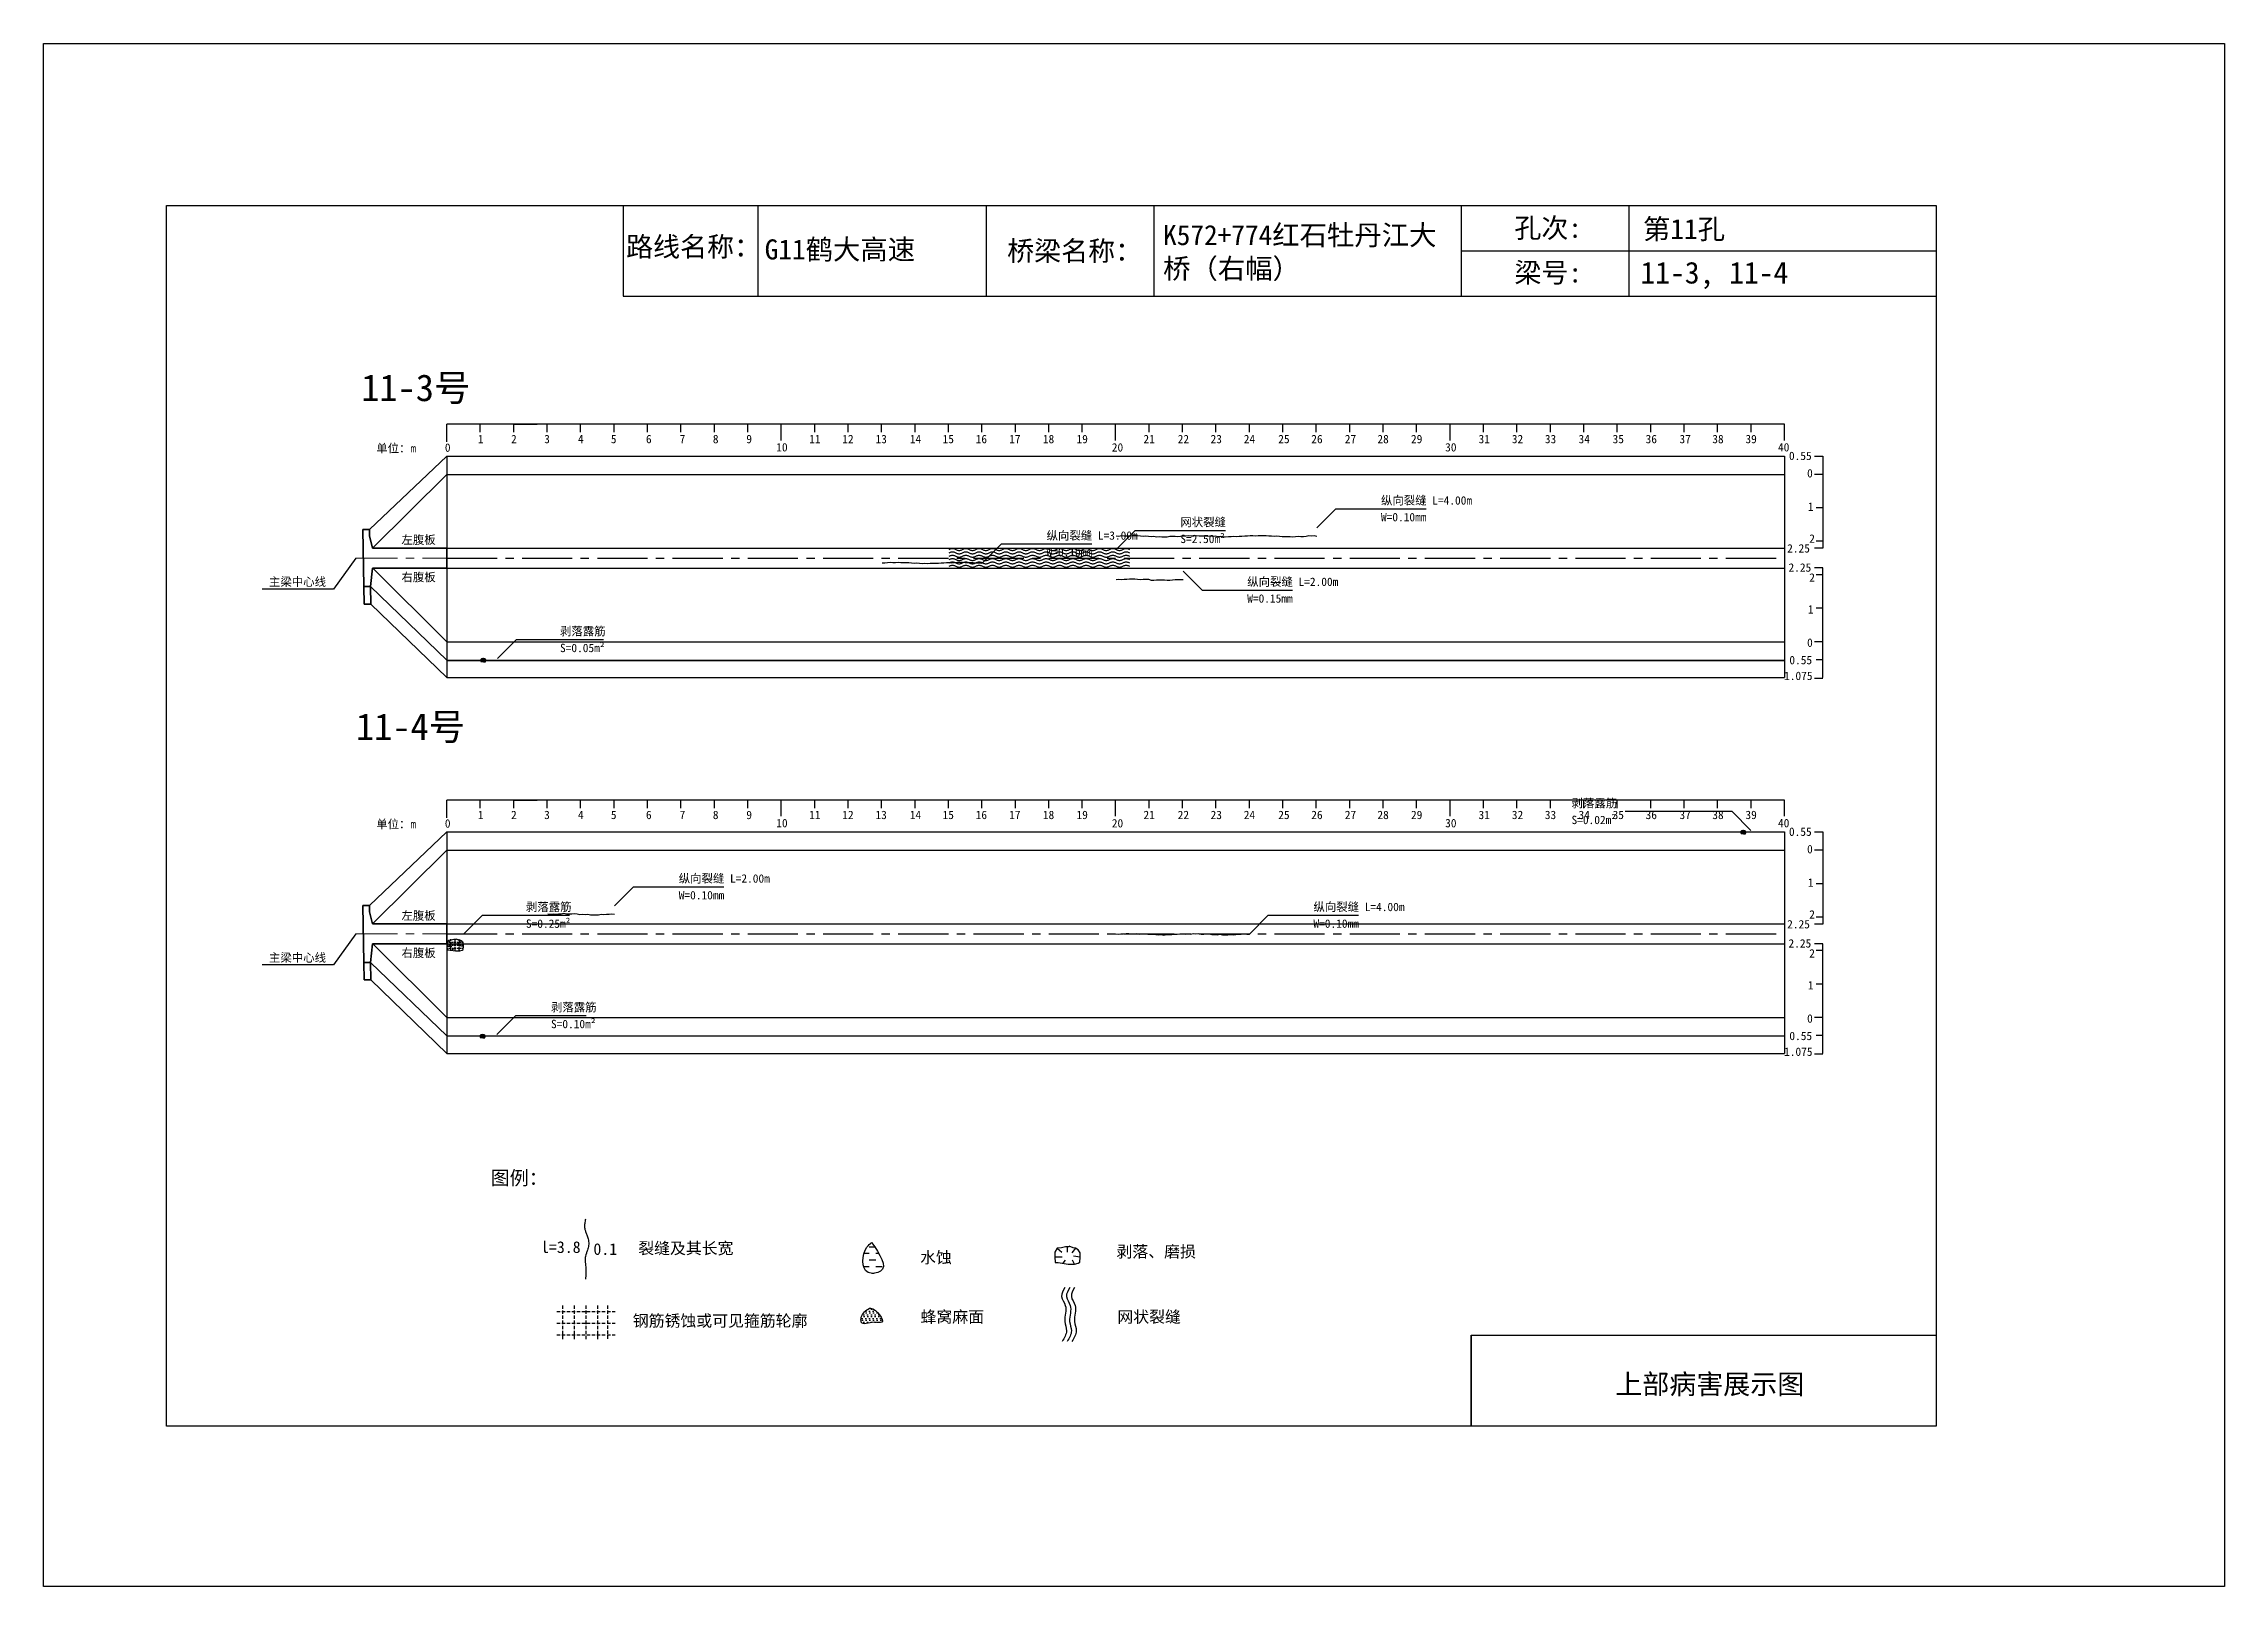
# Model space of a CAD drawing. Header units: millimetres. Extents: x -37 to 615, y -48 to 413.
import ezdxf

# ---------------------------------------------------------------- set-up
doc = ezdxf.new("R2010")
doc.units = ezdxf.units.MM
for name, pattern in [('CENTER', [2, 1.25, -0.25, 0.25, -0.25]), ('CENTER2', [1.125, 0.75, -0.125, 0.125, -0.125]), ('DASHED', [0.75, 0.5, -0.25])]:
    doc.linetypes.add(name, pattern=pattern)
for name, color, linetype in [('加固措施', 7, 'Continuous'), ('图层1', 7, 'Continuous'), ('病害', 5, 'Continuous'), ('轮廓', 3, 'Continuous')]:
    doc.layers.add(name, color=color, linetype=linetype)
doc.layers.add('虚线', color=7, linetype='Continuous', lineweight=30)
doc.styles.get("Standard").update_dxf_attribs({"font": ''})
doc.styles.add('汉字', font='')
doc.styles.get('Standard').set_extended_font_data('SimSun')
doc.styles.get('汉字').set_extended_font_data('SimSun')
pattern_1 = [(0, (-3997.7199, -288.9294), (0.55266586, 1.10533173), [0, -1.10533173])]
pattern_2 = [(0, (-6886.571, -700.7115), (0.55266586, 1.10533173), [0, -1.10533173])]
pattern_3 = [(0, (-3576.1421, -199.0757), (1.9895971, 1.9895971), [1.9895971, -1.9895971])]

msp = doc.modelspace()

# ---------------------------------------------------------------- texts
for s, p in [('单位：m', (62.7, 290.99)), ('左腹板', (70.24, 263.64)), ('右腹板', (70.24, 252.47)), ('主梁中心线', (30.63, 251.08)), ('单位：m', (62.7, 178.65)), ('左腹板', (70.24, 151.3)), ('主梁中心线', (30.63, 138.73)), ('右腹板', (70.24, 140.13))]:
    msp.add_text(s, height=2.5).set_placement(p)
at = {"color": 7}
for s, p in [('纵向裂缝 L=4.00m', (363.16, 275.41)), ('纵向裂缝 L=3.00m', (263.16, 264.91)), ('网状裂缝', (303.16, 268.91)), ('W=0.10mm', (363.16, 270.41)), ('W=0.10mm', (263.16, 259.91)), ('S=2.50m²', (303.16, 263.91)), ('W=0.15mm', (323.16, 246.09)), ('纵向裂缝 L=2.00m', (323.16, 251.09)), ('剥落露筋', (117.66, 236.31)), ('S=0.05m²', (117.66, 231.31)), ('剥落露筋', (420.14, 184.91)), ('S=0.02m²', (420.14, 179.91)), ('纵向裂缝 L=2.00m', (153.16, 162.41)), ('剥落露筋', (107.46, 153.91)), ('W=0.10mm', (153.16, 157.41)), ('纵向裂缝 L=4.00m', (342.96, 153.91)), ('S=0.25m²', (107.46, 148.91)), ('W=0.10mm', (342.96, 148.91)), ('剥落露筋', (114.96, 123.91)), ('S=0.10m²', (114.96, 118.91))]:
    msp.add_text(s, height=2.5, dxfattribs=at).set_placement(p)
at = {"linetype": 'ByBlock', "attachment_point": 1, "style": '汉字'}
for s, insert, char_height, width in [('K572+774红石牡丹江大桥（右幅）', (298, 358.97), 6, 87.5474), ('{\\C0;第11孔}', (441.52, 360.78), 6, 77.4135), ('{\\C0;G11鹤大高速}', (178.87, 354.68), 6, 62.8604), ('{\\C0;11-3, 11-4}', (440.75, 347.98), 6.5, 84.1186), ('{\\C0;11-3号}', (58.2, 314.34), 8, 49.3496), ('{\\C0;11-4号}', (56.63, 213.01), 8, 49.3496)]:
    msp.add_mtext(s, dxfattribs=dict(at, insert=insert, char_height=char_height, width=width))
at = {"layer": '图层1', "style": '汉字'}
for s, p in [('孔次:', (403.05, 355.16)), ('路线名称：', (137.42, 349.54)), ('桥梁名称：', (251.38, 348.29)), ('梁号:', (403.08, 341.8)), ('上部病害展示图', (433.23, 9.56))]:
    msp.add_text(s, height=5.918, dxfattribs=at).set_placement(p)
at = {"layer": '图层1', "lineweight": -2, "attachment_point": 1}
for s, insert, char_height in [('图例：', (96.91, 76.23), 4.178), ('图例：', (96.91, 76.23), 4.178), ('l=3.8', (111.98, 55.21), 3.481), ('l=3.8', (111.98, 55.21), 3.481), ('0.1', (127.65, 54.63), 3.481), ('0.1', (127.65, 54.63), 3.481), ('裂缝及其长宽', (141.05, 54.88), 3.481), ('裂缝及其长宽', (141.05, 54.88), 3.481), ('水蚀', (225.33, 52.14), 3.481), ('水蚀', (225.33, 52.14), 3.481), ('剥落、磨损', (284.06, 53.89), 3.481), ('剥落、磨损', (284.06, 53.89), 3.481), ('钢筋锈蚀或可见箍筋轮廓', (139.42, 33.21), 3.4814), ('钢筋锈蚀或可见箍筋轮廓', (139.42, 33.21), 3.4814), ('蜂窝麻面', (225.48, 34.38), 3.481), ('蜂窝麻面', (225.48, 34.38), 3.481), ('网状裂缝', (284.32, 34.39), 3.481), ('网状裂缝', (284.32, 34.39), 3.481)]:
    msp.add_mtext(s, dxfattribs=dict(at, insert=insert, char_height=char_height))

# ---------------------------------------------------------------- blocks, each defined once
blk = doc.blocks.new('adfsd')
at = {"lineweight": -2, "ltscale": 0.5}
for p, q in [((1140.897, -3083.694), (1140.936, -3083.729)), ((1140.983, -3083.682), (1140.981, -3083.729)), ((1141.053, -3083.694), (1141.022, -3083.735)), ((1140.876, -3083.768), (1140.94, -3083.769)), ((1140.948, -3083.824), (1140.969, -3083.796)), ((1141.045, -3083.83), (1141.028, -3083.796)), ((1141.094, -3083.772), (1141.036, -3083.763))]:
    blk.add_line(p, q, dxfattribs=at)
blk.add_lwpolyline([(1141, -3083.682), (1140.967, -3083.682), (1140.934, -3083.69), (1140.897, -3083.694), (1140.876, -3083.727), (1140.876, -3083.768), (1140.88, -3083.818), (1140.905, -3083.818), (1140.991, -3083.83), (1141.045, -3083.83), (1141.078, -3083.822), (1141.09, -3083.814), (1141.094, -3083.772), (1141.094, -3083.735), (1141.078, -3083.707), (1141.053, -3083.694), (1141.033, -3083.69), (1141, -3083.678)], dxfattribs=at)
blk = doc.blocks.new('chi')
at = {"color": 0}
for p, q in [((1147.409, -3079.329), (1147.409, -3078.8)), ((1187.409, -3078.8), (1147.409, -3078.8)), ((1148.409, -3079.041), (1148.409, -3078.8)), ((1149.409, -3079.041), (1149.409, -3078.8)), ((1149.409, -3078.8), (1150.109, -3078.8)), ((1150.409, -3079.041), (1150.409, -3078.8)), ((1151.409, -3079.041), (1151.409, -3078.8)), ((1152.409, -3079.041), (1152.409, -3078.8)), ((1153.409, -3079.041), (1153.409, -3078.8)), ((1154.409, -3079.041), (1154.409, -3078.8)), ((1155.409, -3079.041), (1155.409, -3078.8)), ((1156.409, -3079.041), (1156.409, -3078.8)), ((1157.409, -3079.283), (1157.409, -3078.8)), ((1158.409, -3079.041), (1158.409, -3078.8)), ((1159.409, -3079.041), (1159.409, -3078.8)), ((1160.409, -3079.041), (1160.409, -3078.8)), ((1161.409, -3079.041), (1161.409, -3078.8)), ((1162.409, -3079.041), (1162.409, -3078.8)), ((1163.409, -3079.041), (1163.409, -3078.8)), ((1164.409, -3079.041), (1164.409, -3078.8)), ((1165.409, -3079.041), (1165.409, -3078.8)), ((1166.409, -3079.041), (1166.409, -3078.8)), ((1167.409, -3079.283), (1167.409, -3078.8)), ((1168.409, -3079.041), (1168.409, -3078.8)), ((1169.409, -3079.041), (1169.409, -3078.8)), ((1170.409, -3079.041), (1170.409, -3078.8)), ((1171.409, -3079.041), (1171.409, -3078.8)), ((1172.409, -3079.041), (1172.409, -3078.8)), ((1173.409, -3079.041), (1173.409, -3078.8)), ((1174.409, -3079.041), (1174.409, -3078.8)), ((1175.409, -3079.041), (1175.409, -3078.8)), ((1176.409, -3079.041), (1176.409, -3078.8)), ((1177.409, -3079.283), (1177.409, -3078.8)), ((1178.409, -3079.041), (1178.409, -3078.8)), ((1179.409, -3079.041), (1179.409, -3078.8)), ((1180.409, -3079.041), (1180.409, -3078.8)), ((1181.409, -3079.041), (1181.409, -3078.8)), ((1182.409, -3079.041), (1182.409, -3078.8)), ((1183.409, -3079.041), (1183.409, -3078.8)), ((1184.409, -3079.041), (1184.409, -3078.8)), ((1185.409, -3079.041), (1185.409, -3078.8)), ((1186.409, -3079.041), (1186.409, -3078.8)), ((1187.409, -3079.283), (1187.409, -3078.8))]:
    blk.add_line(p, q, dxfattribs=at)
for s, p in [('0', (1147.349, -3079.623)), ('1', (1148.339, -3079.368)), ('2', (1149.328, -3079.368)), ('3', (1150.319, -3079.368)), ('4', (1151.329, -3079.368)), ('5', (1152.313, -3079.368)), ('6', (1153.363, -3079.368)), ('7', (1154.37, -3079.368)), ('8', (1155.363, -3079.368)), ('9', (1156.363, -3079.368)), ('10', (1157.259, -3079.613)), ('11', (1158.242, -3079.368)), ('12', (1159.233, -3079.368)), ('13', (1160.227, -3079.368)), ('14', (1161.252, -3079.368)), ('15', (1162.233, -3079.368)), ('16', (1163.223, -3079.368)), ('17', (1164.224, -3079.368)), ('18', (1165.232, -3079.368)), ('19', (1166.238, -3079.368)), ('20', (1167.294, -3079.617)), ('21', (1168.24, -3079.368)), ('22', (1169.264, -3079.368)), ('23', (1170.247, -3079.368)), ('24', (1171.24, -3079.368)), ('25', (1172.271, -3079.368)), ('26', (1173.258, -3079.368)), ('27', (1174.261, -3079.368)), ('28', (1175.236, -3079.368)), ('29', (1176.24, -3079.368)), ('30', (1177.262, -3079.613)), ('31', (1178.261, -3079.368)), ('32', (1179.256, -3079.368)), ('33', (1180.243, -3079.368)), ('34', (1181.251, -3079.368)), ('35', (1182.269, -3079.368)), ('36', (1183.256, -3079.368)), ('37', (1184.269, -3079.368)), ('38', (1185.251, -3079.368)), ('39', (1186.242, -3079.368)), ('40', (1187.216, -3079.613))]:
    blk.add_text(s, height=0.25).set_placement(p)
blk = doc.blocks.new('kopp')
at = {"color": 0}
for p, q in [((1188.308, -3078.25), (1188.558, -3078.25)), ((1188.558, -3078.25), (1188.558, -3078.8)), ((1188.558, -3078.8), (1188.308, -3078.8)), ((1188.558, -3078.8), (1188.558, -3079.8)), ((1188.558, -3079.8), (1188.358, -3079.8)), ((1188.558, -3079.8), (1188.558, -3079.8)), ((1188.558, -3079.8), (1188.558, -3080.8)), ((1188.558, -3081.009), (1188.308, -3081.009)), ((1188.558, -3080.8), (1188.358, -3080.8)), ((1188.558, -3080.8), (1188.558, -3081.009)), ((1188.558, -3081.592), (1188.308, -3081.592)), ((1188.558, -3081.8), (1188.358, -3081.8)), ((1188.558, -3081.8), (1188.558, -3081.592)), ((1188.558, -3082.8), (1188.558, -3081.8)), ((1188.558, -3082.8), (1188.358, -3082.8)), ((1188.558, -3083.8), (1188.558, -3082.8)), ((1188.558, -3082.8), (1188.558, -3082.8)), ((1188.558, -3083.8), (1188.308, -3083.8)), ((1188.558, -3084.875), (1188.558, -3083.8)), ((1188.558, -3084.338), (1188.358, -3084.338)), ((1188.308, -3084.888), (1188.558, -3084.888))]:
    blk.add_line(p, q, dxfattribs=at)
for s, p in [('0.55', (1187.543, -3078.37)), ('0', (1188.086, -3078.891)), ('1', (1188.109, -3079.89)), ('2', (1188.15, -3080.842)), ('2.25', (1187.49, -3081.135)), ('2.25', (1187.53, -3081.708)), ('2', (1188.15, -3082.006)), ('1', (1188.109, -3082.959)), ('0', (1188.086, -3083.954)), ('0.55', (1187.556, -3084.474)), ('1.075', (1187.398, -3084.946))]:
    blk.add_text(s, height=0.25).set_placement(p)

# ---------------------------------------------------------------- hatches: boundary and pattern name
at = {"layer": '加固措施', "lineweight": -2}
h = msp.add_hatch(dxfattribs=at)
h.set_pattern_fill('DASH', color=256, scale=0.626645)
h.set_pattern_definition(pattern_3)
edge = h.paths.add_edge_path()
edge.add_spline(control_points=[(210.85, 54.88), (210.36, 54.45), (208.03, 52.39), (207.41, 44.9), (216.74, 46.23), (213.29, 51.3), (210.85, 54.88)], knot_values=[0, 0, 0, 0, 3.237042, 15.187225, 21.182779, 35.601669, 35.601669, 35.601669, 35.601669], degree=3, periodic=0)
h = msp.add_hatch(dxfattribs=at)
h.set_pattern_fill('DASH', color=256, scale=0.626645)
h.set_pattern_definition(pattern_3)
edge = h.paths.add_edge_path()
edge.add_spline(control_points=[(210.85, 54.88), (210.36, 54.45), (208.03, 52.39), (207.41, 44.9), (216.74, 46.23), (213.29, 51.3), (210.85, 54.88)], knot_values=[0, 0, 0, 0, 3.237042, 15.187225, 21.182779, 35.601669, 35.601669, 35.601669, 35.601669], degree=3, periodic=0)
h = msp.add_hatch(dxfattribs=at)
h.set_pattern_fill('DOTS', scale=0.696272)
h.set_pattern_definition(pattern_1)
edge = h.paths.add_edge_path()
edge.add_spline(control_points=[(210.19, 35.22), (209.15, 34.51), (207.68, 33.49), (207.52, 29.75), (211, 31.47), (215.72, 30.12), (212.21, 35.3), (210.31, 35.22), (210.19, 35.22)], knot_values=[0, 0, 0, 0, 5.205471, 7.397577, 12.944796, 16.169923, 23.88441, 24.400432, 24.400432, 24.400432, 24.400432], degree=3, periodic=0)
h = msp.add_hatch(dxfattribs=at)
h.set_pattern_fill('DOTS', scale=0.696272)
h.set_pattern_definition(pattern_1)
edge = h.paths.add_edge_path()
edge.add_spline(control_points=[(210.19, 35.22), (209.15, 34.51), (207.68, 33.49), (207.52, 29.75), (211, 31.47), (215.72, 30.12), (212.21, 35.3), (210.31, 35.22), (210.19, 35.22)], knot_values=[0, 0, 0, 0, 5.205471, 7.397577, 12.944796, 16.169923, 23.88441, 24.400432, 24.400432, 24.400432, 24.400432], degree=3, periodic=0)
at = {"layer": '病害', "lineweight": -2}
h = msp.add_hatch(dxfattribs=at)
h.set_pattern_fill('DOTS', color=4, scale=0.696272, style=0)
h.set_pattern_definition(pattern_2)
edge = h.paths.add_edge_path()
edge.add_spline(control_points=[(210.19, 35.22), (209.15, 34.51), (207.68, 33.49), (207.52, 29.75), (211, 31.47), (215.72, 30.12), (212.21, 35.3), (210.31, 35.22), (210.19, 35.22)], knot_values=[0, 0, 0, 0, 1.041094, 1.479515, 2.588959, 3.233985, 4.776882, 4.880086, 4.880086, 4.880086, 4.880086], degree=3, periodic=0)
h = msp.add_hatch(dxfattribs=at)
h.set_pattern_fill('DOTS', color=4, scale=0.696272, style=0)
h.set_pattern_definition(pattern_2)
edge = h.paths.add_edge_path()
edge.add_spline(control_points=[(210.19, 35.22), (209.15, 34.51), (207.68, 33.49), (207.52, 29.75), (211, 31.47), (215.72, 30.12), (212.21, 35.3), (210.31, 35.22), (210.19, 35.22)], knot_values=[0, 0, 0, 0, 1.041094, 1.479515, 2.588959, 3.233985, 4.776882, 4.880086, 4.880086, 4.880086, 4.880086], degree=3, periodic=0)

# ---------------------------------------------------------------- linework, layer by layer
at = {"color": 0, "linetype": 'ByBlock'}
for p, q in [((0, 364.85), (529.17, 364.85)), ((0, 0), (0, 364.85)), ((136.5, 364.85), (136.5, 337.72)), ((245.1, 364.85), (245.1, 337.72)), ((387.13, 364.85), (387.13, 337.72)), ((437.29, 364.79), (437.29, 337.66)), ((529.17, 364.85), (529.17, 0)), ((136.5, 337.72), (529.17, 337.72)), ((390.12, 0), (390.12, 27.12)), ((390.12, 27.12), (529.17, 27.12)), ((529.17, 0), (0, 0))]:
    msp.add_line(p, q, dxfattribs=at)
at = {"color": 0}
for p, q in [((60.65, 267.93), (83.82, 289.93)), ((83.82, 289.93), (83.82, 223.68)), ((83.82, 289.93), (483.82, 289.93)), ((483.82, 289.93), (483.82, 223.68)), ((61.57, 262.43), (83.82, 284.43)), ((83.82, 262.43), (483.82, 262.43)), ((483.82, 262.43), (483.82, 259.43)), ((56.57, 259.43), (49.96, 250.17)), ((61.64, 256.43), (83.82, 234.43)), ((83.82, 256.43), (483.82, 256.43)), ((49.96, 250.17), (28.63, 250.17)), ((60.99, 250.93), (83.82, 228.93)), ((61.09, 245.68), (83.82, 223.68)), ((83.82, 234.43), (483.82, 234.43)), ((83.82, 228.93), (483.82, 228.93)), ((83.82, 228.81), (483.82, 228.81)), ((83.82, 223.68), (483.82, 223.68)), ((60.65, 155.59), (83.82, 177.59)), ((83.82, 177.59), (83.82, 111.34)), ((83.82, 177.59), (483.82, 177.59)), ((483.82, 177.59), (483.82, 111.34)), ((61.57, 150.08), (83.82, 172.09)), ((83.82, 172.09), (483.82, 172.09)), ((83.82, 150.09), (483.82, 150.09)), ((483.82, 150.09), (483.82, 147.09)), ((56.57, 147.09), (49.96, 137.83)), ((61.64, 144.09), (83.82, 122.09)), ((83.82, 144.09), (483.82, 144.09)), ((49.96, 137.83), (28.63, 137.83)), ((60.99, 138.59), (83.82, 116.59)), ((61.09, 133.34), (83.82, 111.34)), ((83.82, 122.09), (483.82, 122.09)), ((83.82, 116.59), (483.82, 116.59)), ((83.82, 111.34), (483.82, 111.34))]:
    msp.add_line(p, q, dxfattribs=at)
msp.add_line((83.82, 284.43), (483.82, 284.43))
at = {"color": 1, "linetype": 'CENTER2', "ltscale": 20}
for p, q in [((83.82, 259.43), (483.82, 259.43)), ((83.82, 147.09), (483.82, 147.09))]:
    msp.add_line(p, q, dxfattribs=at)
at = {"color": 1, "linetype": 'DASHED'}
for p, q in [((94, 229.15), (95.43, 229.15)), ((94, 228.9), (95.43, 228.9)), ((94, 228.65), (95.43, 228.65)), ((94.36, 228.4), (94.36, 229.4)), ((94.72, 228.4), (94.72, 229.4)), ((95.08, 228.4), (95.08, 229.4)), ((470.8, 177.75), (472.23, 177.75)), ((470.8, 177.5), (472.23, 177.5)), ((470.8, 177.25), (472.23, 177.25)), ((471.16, 177), (471.16, 178)), ((471.52, 177), (471.52, 178)), ((471.88, 177), (471.88, 178)), ((83.8, 144.62), (88.8, 144.62)), ((83.8, 143.74), (88.8, 143.74)), ((85.05, 142), (85.05, 145.49)), ((86.3, 142), (86.3, 145.49)), ((87.55, 142), (87.55, 145.49)), ((83.8, 142.87), (88.8, 142.87)), ((93.8, 116.75), (95.23, 116.75)), ((93.8, 116.5), (95.23, 116.5)), ((93.8, 116.25), (95.23, 116.25)), ((94.16, 116), (94.16, 117)), ((94.52, 116), (94.52, 117)), ((94.88, 116), (94.88, 117))]:
    msp.add_line(p, q, dxfattribs=at)
at = {"color": 7}
for p, q in [((94, 228.81), (94.42, 228.8)), ((94.14, 229.29), (94.4, 229.07)), ((94.47, 228.44), (94.61, 228.62)), ((94.7, 229.37), (94.69, 229.07)), ((95.16, 229.29), (94.96, 229.03)), ((95.11, 228.4), (95, 228.62)), ((95.43, 228.78), (95.05, 228.84)), ((470.8, 177.41), (471.22, 177.4)), ((470.94, 177.89), (471.2, 177.67)), ((471.27, 177.04), (471.41, 177.22)), ((471.5, 177.97), (471.49, 177.67)), ((471.96, 177.89), (471.76, 177.63)), ((471.91, 177), (471.8, 177.22)), ((472.23, 177.38), (471.85, 177.44)), ((84.27, 145.11), (85.18, 144.32)), ((86.25, 145.39), (86.21, 144.32)), ((87.86, 145.11), (87.14, 144.18)), ((88.8, 143.32), (87.46, 143.53)), ((83.8, 143.41), (85.27, 143.39)), ((85.45, 142.14), (85.93, 142.78)), ((87.67, 142), (87.28, 142.78)), ((93.8, 116.41), (94.22, 116.4)), ((93.94, 116.89), (94.2, 116.67)), ((94.27, 116.04), (94.41, 116.22)), ((94.5, 116.97), (94.49, 116.67)), ((94.96, 116.89), (94.76, 116.63)), ((94.91, 116), (94.8, 116.22)), ((95.23, 116.38), (94.85, 116.44))]:
    msp.add_line(p, q, dxfattribs=at)
at = {"color": 1, "linetype": 'DASHED', "ltscale": 2}
for p, q in [((116.71, 34.25), (134.11, 34.25)), ((116.71, 34.25), (134.11, 34.25)), ((118.45, 35.99), (118.45, 25.55)), ((118.45, 35.99), (118.45, 25.55)), ((121.93, 35.99), (121.93, 25.55)), ((121.93, 35.99), (121.93, 25.55)), ((125.41, 35.99), (125.41, 25.55)), ((125.41, 35.99), (125.41, 25.55)), ((128.89, 35.99), (128.89, 25.55)), ((128.89, 35.99), (128.89, 25.55)), ((131.87, 36.02), (131.87, 25.57)), ((131.87, 36.02), (131.87, 25.57)), ((116.71, 30.77), (134.11, 30.77)), ((116.71, 30.77), (134.11, 30.77)), ((116.71, 27.29), (134.11, 27.29)), ((116.71, 27.29), (134.11, 27.29))]:
    msp.add_line(p, q, dxfattribs=at)
at = {"color": 3, "linetype": 'ByBlock'}
msp.add_lwpolyline([(-36.77, 413.19), (615.38, 413.19), (615.38, -47.93), (-36.77, -47.93)], close=True, dxfattribs=at)
at = {"color": 7}
for points in [[(344, 268.5), (349.66, 274.16), (376.66, 274.16)], [(284, 262), (289.66, 267.66), (316.66, 267.66)], [(234, 262), (234.2, 262.09), (234.4, 262.18), (234.6, 262.24), (234.8, 262.29), (235, 262.3), (235.2, 262.29), (235.4, 262.24), (235.6, 262.18), (235.8, 262.09), (236, 262), (236.2, 261.91), (236.4, 261.82), (236.6, 261.76), (236.8, 261.71), (237, 261.7), (237.2, 261.71), (237.4, 261.76), (237.6, 261.82), (237.8, 261.91), (238, 262), (238.2, 262.09), (238.4, 262.18), (238.6, 262.24), (238.8, 262.29), (239, 262.3), (239.2, 262.29), (239.4, 262.24), (239.6, 262.18), (239.8, 262.09), (240, 262), (240.2, 261.91), (240.4, 261.82), (240.6, 261.76), (240.8, 261.71), (241, 261.7), (241.2, 261.71), (241.4, 261.76), (241.6, 261.82), (241.8, 261.91), (242, 262), (242.2, 262.09), (242.4, 262.18), (242.6, 262.24), (242.8, 262.29), (243, 262.3), (243.2, 262.29), (243.4, 262.24), (243.6, 262.18), (243.8, 262.09), (244, 262), (244.2, 261.91), (244.4, 261.82), (244.6, 261.76), (244.8, 261.71), (245, 261.7), (245.2, 261.71), (245.4, 261.76), (245.6, 261.82), (245.8, 261.91), (246, 262), (246.2, 262.09), (246.4, 262.18), (246.6, 262.24), (246.8, 262.29), (247, 262.3), (247.2, 262.29), (247.4, 262.24), (247.6, 262.18), (247.8, 262.09), (248, 262), (248.2, 261.91), (248.4, 261.82), (248.6, 261.76), (248.8, 261.71), (249, 261.7), (249.2, 261.71), (249.4, 261.76), (249.6, 261.82), (249.8, 261.91), (250, 262), (250.2, 262.09), (250.4, 262.18), (250.6, 262.24), (250.8, 262.29), (251, 262.3), (251.2, 262.29), (251.4, 262.24), (251.6, 262.18), (251.8, 262.09), (252, 262), (252.2, 261.91), (252.4, 261.82), (252.6, 261.76), (252.8, 261.71), (253, 261.7), (253.2, 261.71), (253.4, 261.76), (253.6, 261.82), (253.8, 261.91), (254, 262), (254.2, 262.09), (254.4, 262.18), (254.6, 262.24), (254.8, 262.29), (255, 262.3), (255.2, 262.29), (255.4, 262.24), (255.6, 262.18), (255.8, 262.09), (256, 262), (256.2, 261.91), (256.4, 261.82), (256.6, 261.76), (256.8, 261.71), (257, 261.7), (257.2, 261.71), (257.4, 261.76), (257.6, 261.82), (257.8, 261.91), (258, 262), (258.2, 262.09), (258.4, 262.18), (258.6, 262.24), (258.8, 262.29), (259, 262.3), (259.2, 262.29), (259.4, 262.24), (259.6, 262.18), (259.8, 262.09), (260, 262), (260.2, 261.91), (260.4, 261.82), (260.6, 261.76), (260.8, 261.71), (261, 261.7), (261.2, 261.71), (261.4, 261.76), (261.6, 261.82), (261.8, 261.91), (262, 262), (262.2, 262.09), (262.4, 262.18), (262.6, 262.24), (262.8, 262.29), (263, 262.3), (263.2, 262.29), (263.4, 262.24), (263.6, 262.18), (263.8, 262.09), (264, 262), (264.2, 261.91), (264.4, 261.82), (264.6, 261.76), (264.8, 261.71), (265, 261.7), (265.2, 261.71), (265.4, 261.76), (265.6, 261.82), (265.8, 261.91), (266, 262), (266.2, 262.09), (266.4, 262.18), (266.6, 262.24), (266.8, 262.29), (267, 262.3), (267.2, 262.29), (267.4, 262.24), (267.6, 262.18), (267.8, 262.09), (268, 262), (268.2, 261.91), (268.4, 261.82), (268.6, 261.76), (268.8, 261.71), (269, 261.7), (269.2, 261.71), (269.4, 261.76), (269.6, 261.82), (269.8, 261.91), (270, 262), (270.2, 262.09), (270.4, 262.18), (270.6, 262.24), (270.8, 262.29), (271, 262.3), (271.2, 262.29), (271.4, 262.24), (271.6, 262.18), (271.8, 262.09), (272, 262), (272.2, 261.91), (272.4, 261.82), (272.6, 261.76), (272.8, 261.71), (273, 261.7), (273.2, 261.71), (273.4, 261.76), (273.6, 261.82), (273.8, 261.91), (274, 262), (274.2, 262.09), (274.4, 262.18), (274.6, 262.24), (274.8, 262.29), (275, 262.3), (275.2, 262.29), (275.4, 262.24), (275.6, 262.18), (275.8, 262.09), (276, 262), (276.2, 261.91), (276.4, 261.82), (276.6, 261.76), (276.8, 261.71), (277, 261.7), (277.2, 261.71), (277.4, 261.76), (277.6, 261.82), (277.8, 261.91), (278, 262), (278.2, 262.09), (278.4, 262.18), (278.6, 262.24), (278.8, 262.29), (279, 262.3), (279.2, 262.29), (279.4, 262.24), (279.6, 262.18), (279.8, 262.09), (280, 262), (280.2, 261.91), (280.4, 261.82), (280.6, 261.76), (280.8, 261.71), (281, 261.7), (281.2, 261.71), (281.4, 261.76), (281.6, 261.82), (281.8, 261.91), (282, 262), (282.2, 262.09), (282.4, 262.18), (282.6, 262.24), (282.8, 262.29), (283, 262.3), (283.2, 262.29), (283.4, 262.24), (283.6, 262.18), (283.8, 262.09), (284, 262), (284.2, 261.91), (284.4, 261.82), (284.6, 261.76), (284.8, 261.71), (285, 261.7), (285.2, 261.71), (285.4, 261.76), (285.6, 261.82), (285.8, 261.91), (286, 262), (286.2, 262.09), (286.4, 262.18), (286.6, 262.24), (286.8, 262.29), (287, 262.3), (287.2, 262.29), (287.4, 262.24), (287.6, 262.18), (287.8, 262.09), (288, 262)], [(234, 261), (234.2, 261.09), (234.4, 261.18), (234.6, 261.24), (234.8, 261.29), (235, 261.3), (235.2, 261.29), (235.4, 261.24), (235.6, 261.18), (235.8, 261.09), (236, 261), (236.2, 260.91), (236.4, 260.82), (236.6, 260.76), (236.8, 260.71), (237, 260.7), (237.2, 260.71), (237.4, 260.76), (237.6, 260.82), (237.8, 260.91), (238, 261), (238.2, 261.09), (238.4, 261.18), (238.6, 261.24), (238.8, 261.29), (239, 261.3), (239.2, 261.29), (239.4, 261.24), (239.6, 261.18), (239.8, 261.09), (240, 261), (240.2, 260.91), (240.4, 260.82), (240.6, 260.76), (240.8, 260.71), (241, 260.7), (241.2, 260.71), (241.4, 260.76), (241.6, 260.82), (241.8, 260.91), (242, 261), (242.2, 261.09), (242.4, 261.18), (242.6, 261.24), (242.8, 261.29), (243, 261.3), (243.2, 261.29), (243.4, 261.24), (243.6, 261.18), (243.8, 261.09), (244, 261), (244.2, 260.91), (244.4, 260.82), (244.6, 260.76), (244.8, 260.71), (245, 260.7), (245.2, 260.71), (245.4, 260.76), (245.6, 260.82), (245.8, 260.91), (246, 261), (246.2, 261.09), (246.4, 261.18), (246.6, 261.24), (246.8, 261.29), (247, 261.3), (247.2, 261.29), (247.4, 261.24), (247.6, 261.18), (247.8, 261.09), (248, 261), (248.2, 260.91), (248.4, 260.82), (248.6, 260.76), (248.8, 260.71), (249, 260.7), (249.2, 260.71), (249.4, 260.76), (249.6, 260.82), (249.8, 260.91), (250, 261), (250.2, 261.09), (250.4, 261.18), (250.6, 261.24), (250.8, 261.29), (251, 261.3), (251.2, 261.29), (251.4, 261.24), (251.6, 261.18), (251.8, 261.09), (252, 261), (252.2, 260.91), (252.4, 260.82), (252.6, 260.76), (252.8, 260.71), (253, 260.7), (253.2, 260.71), (253.4, 260.76), (253.6, 260.82), (253.8, 260.91), (254, 261), (254.2, 261.09), (254.4, 261.18), (254.6, 261.24), (254.8, 261.29), (255, 261.3), (255.2, 261.29), (255.4, 261.24), (255.6, 261.18), (255.8, 261.09), (256, 261), (256.2, 260.91), (256.4, 260.82), (256.6, 260.76), (256.8, 260.71), (257, 260.7), (257.2, 260.71), (257.4, 260.76), (257.6, 260.82), (257.8, 260.91), (258, 261), (258.2, 261.09), (258.4, 261.18), (258.6, 261.24), (258.8, 261.29), (259, 261.3), (259.2, 261.29), (259.4, 261.24), (259.6, 261.18), (259.8, 261.09), (260, 261), (260.2, 260.91), (260.4, 260.82), (260.6, 260.76), (260.8, 260.71), (261, 260.7), (261.2, 260.71), (261.4, 260.76), (261.6, 260.82), (261.8, 260.91), (262, 261), (262.2, 261.09), (262.4, 261.18), (262.6, 261.24), (262.8, 261.29), (263, 261.3), (263.2, 261.29), (263.4, 261.24), (263.6, 261.18), (263.8, 261.09), (264, 261), (264.2, 260.91), (264.4, 260.82), (264.6, 260.76), (264.8, 260.71), (265, 260.7), (265.2, 260.71), (265.4, 260.76), (265.6, 260.82), (265.8, 260.91), (266, 261), (266.2, 261.09), (266.4, 261.18), (266.6, 261.24), (266.8, 261.29), (267, 261.3), (267.2, 261.29), (267.4, 261.24), (267.6, 261.18), (267.8, 261.09), (268, 261), (268.2, 260.91), (268.4, 260.82), (268.6, 260.76), (268.8, 260.71), (269, 260.7), (269.2, 260.71), (269.4, 260.76), (269.6, 260.82), (269.8, 260.91), (270, 261), (270.2, 261.09), (270.4, 261.18), (270.6, 261.24), (270.8, 261.29), (271, 261.3), (271.2, 261.29), (271.4, 261.24), (271.6, 261.18), (271.8, 261.09), (272, 261), (272.2, 260.91), (272.4, 260.82), (272.6, 260.76), (272.8, 260.71), (273, 260.7), (273.2, 260.71), (273.4, 260.76), (273.6, 260.82), (273.8, 260.91), (274, 261), (274.2, 261.09), (274.4, 261.18), (274.6, 261.24), (274.8, 261.29), (275, 261.3), (275.2, 261.29), (275.4, 261.24), (275.6, 261.18), (275.8, 261.09), (276, 261), (276.2, 260.91), (276.4, 260.82), (276.6, 260.76), (276.8, 260.71), (277, 260.7), (277.2, 260.71), (277.4, 260.76), (277.6, 260.82), (277.8, 260.91), (278, 261), (278.2, 261.09), (278.4, 261.18), (278.6, 261.24), (278.8, 261.29), (279, 261.3), (279.2, 261.29), (279.4, 261.24), (279.6, 261.18), (279.8, 261.09), (280, 261), (280.2, 260.91), (280.4, 260.82), (280.6, 260.76), (280.8, 260.71), (281, 260.7), (281.2, 260.71), (281.4, 260.76), (281.6, 260.82), (281.8, 260.91), (282, 261), (282.2, 261.09), (282.4, 261.18), (282.6, 261.24), (282.8, 261.29), (283, 261.3), (283.2, 261.29), (283.4, 261.24), (283.6, 261.18), (283.8, 261.09), (284, 261), (284.2, 260.91), (284.4, 260.82), (284.6, 260.76), (284.8, 260.71), (285, 260.7), (285.2, 260.71), (285.4, 260.76), (285.6, 260.82), (285.8, 260.91), (286, 261), (286.2, 261.09), (286.4, 261.18), (286.6, 261.24), (286.8, 261.29), (287, 261.3), (287.2, 261.29), (287.4, 261.24), (287.6, 261.18), (287.8, 261.09), (288, 261)], [(244, 258), (249.66, 263.66), (276.66, 263.66)], [(284, 266.08), (284.8, 265.95), (285.6, 266.14), (286.4, 266.07), (287.2, 266.11), (288, 266.07), (288.8, 266.16), (289.6, 266.16), (290.4, 266.19), (291.2, 266.04), (292, 265.98), (292.8, 266.11), (293.6, 266.02), (294.4, 265.9), (295.2, 266), (296, 265.82), (296.8, 265.86), (297.6, 265.8), (298.4, 265.8), (299.2, 265.76), (300, 265.94), (300.8, 265.99), (301.6, 265.97), (302.4, 265.91), (303.2, 266.01), (304, 266.03), (304.8, 266.11), (305.6, 266.15), (306.4, 266.12), (307.2, 266.1), (308, 266.22), (308.8, 266.08), (309.6, 266.09), (310.4, 266.08), (311.2, 266), (312, 266.03), (312.8, 265.99), (313.6, 266.03), (314.4, 265.86), (315.2, 265.97), (316, 265.89), (316.8, 265.81), (317.6, 265.87), (318.4, 265.9), (319.2, 265.94), (320, 265.83), (320.8, 265.98), (321.6, 265.99), (322.4, 266.12), (323.2, 266.03), (324, 266.16), (324.8, 266.15), (325.6, 266.12), (326.4, 266.18), (327.2, 266.17), (328, 266.17), (328.8, 266.15), (329.6, 266.1), (330.4, 266.1), (331.2, 266.02), (332, 266.04), (332.8, 265.95), (333.6, 265.85), (334.4, 265.86), (335.2, 265.87), (336, 265.9), (336.8, 265.78), (337.6, 265.83), (338.4, 265.95), (339.2, 265.87), (340, 265.9), (340.8, 266.02), (341.6, 266.15), (342.4, 266.09), (343.2, 266.2), (344, 266)], [(214, 257.96), (214.8, 258), (215.6, 258.09), (216.4, 258.21), (217.2, 258.13), (218, 258.08), (218.8, 258.16), (219.6, 258.11), (220.4, 258.14), (221.2, 258.11), (222, 258.06), (222.8, 258), (223.6, 257.93), (224.4, 257.99), (225.2, 257.93), (226, 257.83), (226.8, 257.92), (227.6, 257.76), (228.4, 257.9), (229.2, 257.9), (230, 257.94), (230.8, 257.88), (231.6, 257.97), (232.4, 258.04), (233.2, 258.11), (234, 258.06), (234.8, 258), (235.6, 258.12), (236.4, 258.16), (237.2, 258.22), (238, 258.22), (238.8, 258.13), (239.6, 258.12), (240.4, 258.08), (241.2, 258.1), (242, 258), (242.8, 258), (243.6, 257.87), (244, 258)], [(234, 260), (234.2, 260.09), (234.4, 260.18), (234.6, 260.24), (234.8, 260.29), (235, 260.3), (235.2, 260.29), (235.4, 260.24), (235.6, 260.18), (235.8, 260.09), (236, 260), (236.2, 259.91), (236.4, 259.82), (236.6, 259.76), (236.8, 259.71), (237, 259.7), (237.2, 259.71), (237.4, 259.76), (237.6, 259.82), (237.8, 259.91), (238, 260), (238.2, 260.09), (238.4, 260.18), (238.6, 260.24), (238.8, 260.29), (239, 260.3), (239.2, 260.29), (239.4, 260.24), (239.6, 260.18), (239.8, 260.09), (240, 260), (240.2, 259.91), (240.4, 259.82), (240.6, 259.76), (240.8, 259.71), (241, 259.7), (241.2, 259.71), (241.4, 259.76), (241.6, 259.82), (241.8, 259.91), (242, 260), (242.2, 260.09), (242.4, 260.18), (242.6, 260.24), (242.8, 260.29), (243, 260.3), (243.2, 260.29), (243.4, 260.24), (243.6, 260.18), (243.8, 260.09), (244, 260), (244.2, 259.91), (244.4, 259.82), (244.6, 259.76), (244.8, 259.71), (245, 259.7), (245.2, 259.71), (245.4, 259.76), (245.6, 259.82), (245.8, 259.91), (246, 260), (246.2, 260.09), (246.4, 260.18), (246.6, 260.24), (246.8, 260.29), (247, 260.3), (247.2, 260.29), (247.4, 260.24), (247.6, 260.18), (247.8, 260.09), (248, 260), (248.2, 259.91), (248.4, 259.82), (248.6, 259.76), (248.8, 259.71), (249, 259.7), (249.2, 259.71), (249.4, 259.76), (249.6, 259.82), (249.8, 259.91), (250, 260), (250.2, 260.09), (250.4, 260.18), (250.6, 260.24), (250.8, 260.29), (251, 260.3), (251.2, 260.29), (251.4, 260.24), (251.6, 260.18), (251.8, 260.09), (252, 260), (252.2, 259.91), (252.4, 259.82), (252.6, 259.76), (252.8, 259.71), (253, 259.7), (253.2, 259.71), (253.4, 259.76), (253.6, 259.82), (253.8, 259.91), (254, 260), (254.2, 260.09), (254.4, 260.18), (254.6, 260.24), (254.8, 260.29), (255, 260.3), (255.2, 260.29), (255.4, 260.24), (255.6, 260.18), (255.8, 260.09), (256, 260), (256.2, 259.91), (256.4, 259.82), (256.6, 259.76), (256.8, 259.71), (257, 259.7), (257.2, 259.71), (257.4, 259.76), (257.6, 259.82), (257.8, 259.91), (258, 260), (258.2, 260.09), (258.4, 260.18), (258.6, 260.24), (258.8, 260.29), (259, 260.3), (259.2, 260.29), (259.4, 260.24), (259.6, 260.18), (259.8, 260.09), (260, 260), (260.2, 259.91), (260.4, 259.82), (260.6, 259.76), (260.8, 259.71), (261, 259.7), (261.2, 259.71), (261.4, 259.76), (261.6, 259.82), (261.8, 259.91), (262, 260), (262.2, 260.09), (262.4, 260.18), (262.6, 260.24), (262.8, 260.29), (263, 260.3), (263.2, 260.29), (263.4, 260.24), (263.6, 260.18), (263.8, 260.09), (264, 260), (264.2, 259.91), (264.4, 259.82), (264.6, 259.76), (264.8, 259.71), (265, 259.7), (265.2, 259.71), (265.4, 259.76), (265.6, 259.82), (265.8, 259.91), (266, 260), (266.2, 260.09), (266.4, 260.18), (266.6, 260.24), (266.8, 260.29), (267, 260.3), (267.2, 260.29), (267.4, 260.24), (267.6, 260.18), (267.8, 260.09), (268, 260), (268.2, 259.91), (268.4, 259.82), (268.6, 259.76), (268.8, 259.71), (269, 259.7), (269.2, 259.71), (269.4, 259.76), (269.6, 259.82), (269.8, 259.91), (270, 260), (270.2, 260.09), (270.4, 260.18), (270.6, 260.24), (270.8, 260.29), (271, 260.3), (271.2, 260.29), (271.4, 260.24), (271.6, 260.18), (271.8, 260.09), (272, 260), (272.2, 259.91), (272.4, 259.82), (272.6, 259.76), (272.8, 259.71), (273, 259.7), (273.2, 259.71), (273.4, 259.76), (273.6, 259.82), (273.8, 259.91), (274, 260), (274.2, 260.09), (274.4, 260.18), (274.6, 260.24), (274.8, 260.29), (275, 260.3), (275.2, 260.29), (275.4, 260.24), (275.6, 260.18), (275.8, 260.09), (276, 260), (276.2, 259.91), (276.4, 259.82), (276.6, 259.76), (276.8, 259.71), (277, 259.7), (277.2, 259.71), (277.4, 259.76), (277.6, 259.82), (277.8, 259.91), (278, 260), (278.2, 260.09), (278.4, 260.18), (278.6, 260.24), (278.8, 260.29), (279, 260.3), (279.2, 260.29), (279.4, 260.24), (279.6, 260.18), (279.8, 260.09), (280, 260), (280.2, 259.91), (280.4, 259.82), (280.6, 259.76), (280.8, 259.71), (281, 259.7), (281.2, 259.71), (281.4, 259.76), (281.6, 259.82), (281.8, 259.91), (282, 260), (282.2, 260.09), (282.4, 260.18), (282.6, 260.24), (282.8, 260.29), (283, 260.3), (283.2, 260.29), (283.4, 260.24), (283.6, 260.18), (283.8, 260.09), (284, 260), (284.2, 259.91), (284.4, 259.82), (284.6, 259.76), (284.8, 259.71), (285, 259.7), (285.2, 259.71), (285.4, 259.76), (285.6, 259.82), (285.8, 259.91), (286, 260), (286.2, 260.09), (286.4, 260.18), (286.6, 260.24), (286.8, 260.29), (287, 260.3), (287.2, 260.29), (287.4, 260.24), (287.6, 260.18), (287.8, 260.09), (288, 260)], [(234, 259), (234.2, 259.09), (234.4, 259.18), (234.6, 259.24), (234.8, 259.29), (235, 259.3), (235.2, 259.29), (235.4, 259.24), (235.6, 259.18), (235.8, 259.09), (236, 259), (236.2, 258.91), (236.4, 258.82), (236.6, 258.76), (236.8, 258.71), (237, 258.7), (237.2, 258.71), (237.4, 258.76), (237.6, 258.82), (237.8, 258.91), (238, 259), (238.2, 259.09), (238.4, 259.18), (238.6, 259.24), (238.8, 259.29), (239, 259.3), (239.2, 259.29), (239.4, 259.24), (239.6, 259.18), (239.8, 259.09), (240, 259), (240.2, 258.91), (240.4, 258.82), (240.6, 258.76), (240.8, 258.71), (241, 258.7), (241.2, 258.71), (241.4, 258.76), (241.6, 258.82), (241.8, 258.91), (242, 259), (242.2, 259.09), (242.4, 259.18), (242.6, 259.24), (242.8, 259.29), (243, 259.3), (243.2, 259.29), (243.4, 259.24), (243.6, 259.18), (243.8, 259.09), (244, 259), (244.2, 258.91), (244.4, 258.82), (244.6, 258.76), (244.8, 258.71), (245, 258.7), (245.2, 258.71), (245.4, 258.76), (245.6, 258.82), (245.8, 258.91), (246, 259), (246.2, 259.09), (246.4, 259.18), (246.6, 259.24), (246.8, 259.29), (247, 259.3), (247.2, 259.29), (247.4, 259.24), (247.6, 259.18), (247.8, 259.09), (248, 259), (248.2, 258.91), (248.4, 258.82), (248.6, 258.76), (248.8, 258.71), (249, 258.7), (249.2, 258.71), (249.4, 258.76), (249.6, 258.82), (249.8, 258.91), (250, 259), (250.2, 259.09), (250.4, 259.18), (250.6, 259.24), (250.8, 259.29), (251, 259.3), (251.2, 259.29), (251.4, 259.24), (251.6, 259.18), (251.8, 259.09), (252, 259), (252.2, 258.91), (252.4, 258.82), (252.6, 258.76), (252.8, 258.71), (253, 258.7), (253.2, 258.71), (253.4, 258.76), (253.6, 258.82), (253.8, 258.91), (254, 259), (254.2, 259.09), (254.4, 259.18), (254.6, 259.24), (254.8, 259.29), (255, 259.3), (255.2, 259.29), (255.4, 259.24), (255.6, 259.18), (255.8, 259.09), (256, 259), (256.2, 258.91), (256.4, 258.82), (256.6, 258.76), (256.8, 258.71), (257, 258.7), (257.2, 258.71), (257.4, 258.76), (257.6, 258.82), (257.8, 258.91), (258, 259), (258.2, 259.09), (258.4, 259.18), (258.6, 259.24), (258.8, 259.29), (259, 259.3), (259.2, 259.29), (259.4, 259.24), (259.6, 259.18), (259.8, 259.09), (260, 259), (260.2, 258.91), (260.4, 258.82), (260.6, 258.76), (260.8, 258.71), (261, 258.7), (261.2, 258.71), (261.4, 258.76), (261.6, 258.82), (261.8, 258.91), (262, 259), (262.2, 259.09), (262.4, 259.18), (262.6, 259.24), (262.8, 259.29), (263, 259.3), (263.2, 259.29), (263.4, 259.24), (263.6, 259.18), (263.8, 259.09), (264, 259), (264.2, 258.91), (264.4, 258.82), (264.6, 258.76), (264.8, 258.71), (265, 258.7), (265.2, 258.71), (265.4, 258.76), (265.6, 258.82), (265.8, 258.91), (266, 259), (266.2, 259.09), (266.4, 259.18), (266.6, 259.24), (266.8, 259.29), (267, 259.3), (267.2, 259.29), (267.4, 259.24), (267.6, 259.18), (267.8, 259.09), (268, 259), (268.2, 258.91), (268.4, 258.82), (268.6, 258.76), (268.8, 258.71), (269, 258.7), (269.2, 258.71), (269.4, 258.76), (269.6, 258.82), (269.8, 258.91), (270, 259), (270.2, 259.09), (270.4, 259.18), (270.6, 259.24), (270.8, 259.29), (271, 259.3), (271.2, 259.29), (271.4, 259.24), (271.6, 259.18), (271.8, 259.09), (272, 259), (272.2, 258.91), (272.4, 258.82), (272.6, 258.76), (272.8, 258.71), (273, 258.7), (273.2, 258.71), (273.4, 258.76), (273.6, 258.82), (273.8, 258.91), (274, 259), (274.2, 259.09), (274.4, 259.18), (274.6, 259.24), (274.8, 259.29), (275, 259.3), (275.2, 259.29), (275.4, 259.24), (275.6, 259.18), (275.8, 259.09), (276, 259), (276.2, 258.91), (276.4, 258.82), (276.6, 258.76), (276.8, 258.71), (277, 258.7), (277.2, 258.71), (277.4, 258.76), (277.6, 258.82), (277.8, 258.91), (278, 259), (278.2, 259.09), (278.4, 259.18), (278.6, 259.24), (278.8, 259.29), (279, 259.3), (279.2, 259.29), (279.4, 259.24), (279.6, 259.18), (279.8, 259.09), (280, 259), (280.2, 258.91), (280.4, 258.82), (280.6, 258.76), (280.8, 258.71), (281, 258.7), (281.2, 258.71), (281.4, 258.76), (281.6, 258.82), (281.8, 258.91), (282, 259), (282.2, 259.09), (282.4, 259.18), (282.6, 259.24), (282.8, 259.29), (283, 259.3), (283.2, 259.29), (283.4, 259.24), (283.6, 259.18), (283.8, 259.09), (284, 259), (284.2, 258.91), (284.4, 258.82), (284.6, 258.76), (284.8, 258.71), (285, 258.7), (285.2, 258.71), (285.4, 258.76), (285.6, 258.82), (285.8, 258.91), (286, 259), (286.2, 259.09), (286.4, 259.18), (286.6, 259.24), (286.8, 259.29), (287, 259.3), (287.2, 259.29), (287.4, 259.24), (287.6, 259.18), (287.8, 259.09), (288, 259)], [(234, 258), (234.2, 258.09), (234.4, 258.18), (234.6, 258.24), (234.8, 258.29), (235, 258.3), (235.2, 258.29), (235.4, 258.24), (235.6, 258.18), (235.8, 258.09), (236, 258), (236.2, 257.91), (236.4, 257.82), (236.6, 257.76), (236.8, 257.71), (237, 257.7), (237.2, 257.71), (237.4, 257.76), (237.6, 257.82), (237.8, 257.91), (238, 258), (238.2, 258.09), (238.4, 258.18), (238.6, 258.24), (238.8, 258.29), (239, 258.3), (239.2, 258.29), (239.4, 258.24), (239.6, 258.18), (239.8, 258.09), (240, 258), (240.2, 257.91), (240.4, 257.82), (240.6, 257.76), (240.8, 257.71), (241, 257.7), (241.2, 257.71), (241.4, 257.76), (241.6, 257.82), (241.8, 257.91), (242, 258), (242.2, 258.09), (242.4, 258.18), (242.6, 258.24), (242.8, 258.29), (243, 258.3), (243.2, 258.29), (243.4, 258.24), (243.6, 258.18), (243.8, 258.09), (244, 258), (244.2, 257.91), (244.4, 257.82), (244.6, 257.76), (244.8, 257.71), (245, 257.7), (245.2, 257.71), (245.4, 257.76), (245.6, 257.82), (245.8, 257.91), (246, 258), (246.2, 258.09), (246.4, 258.18), (246.6, 258.24), (246.8, 258.29), (247, 258.3), (247.2, 258.29), (247.4, 258.24), (247.6, 258.18), (247.8, 258.09), (248, 258), (248.2, 257.91), (248.4, 257.82), (248.6, 257.76), (248.8, 257.71), (249, 257.7), (249.2, 257.71), (249.4, 257.76), (249.6, 257.82), (249.8, 257.91), (250, 258), (250.2, 258.09), (250.4, 258.18), (250.6, 258.24), (250.8, 258.29), (251, 258.3), (251.2, 258.29), (251.4, 258.24), (251.6, 258.18), (251.8, 258.09), (252, 258), (252.2, 257.91), (252.4, 257.82), (252.6, 257.76), (252.8, 257.71), (253, 257.7), (253.2, 257.71), (253.4, 257.76), (253.6, 257.82), (253.8, 257.91), (254, 258), (254.2, 258.09), (254.4, 258.18), (254.6, 258.24), (254.8, 258.29), (255, 258.3), (255.2, 258.29), (255.4, 258.24), (255.6, 258.18), (255.8, 258.09), (256, 258), (256.2, 257.91), (256.4, 257.82), (256.6, 257.76), (256.8, 257.71), (257, 257.7), (257.2, 257.71), (257.4, 257.76), (257.6, 257.82), (257.8, 257.91), (258, 258), (258.2, 258.09), (258.4, 258.18), (258.6, 258.24), (258.8, 258.29), (259, 258.3), (259.2, 258.29), (259.4, 258.24), (259.6, 258.18), (259.8, 258.09), (260, 258), (260.2, 257.91), (260.4, 257.82), (260.6, 257.76), (260.8, 257.71), (261, 257.7), (261.2, 257.71), (261.4, 257.76), (261.6, 257.82), (261.8, 257.91), (262, 258), (262.2, 258.09), (262.4, 258.18), (262.6, 258.24), (262.8, 258.29), (263, 258.3), (263.2, 258.29), (263.4, 258.24), (263.6, 258.18), (263.8, 258.09), (264, 258), (264.2, 257.91), (264.4, 257.82), (264.6, 257.76), (264.8, 257.71), (265, 257.7), (265.2, 257.71), (265.4, 257.76), (265.6, 257.82), (265.8, 257.91), (266, 258), (266.2, 258.09), (266.4, 258.18), (266.6, 258.24), (266.8, 258.29), (267, 258.3), (267.2, 258.29), (267.4, 258.24), (267.6, 258.18), (267.8, 258.09), (268, 258), (268.2, 257.91), (268.4, 257.82), (268.6, 257.76), (268.8, 257.71), (269, 257.7), (269.2, 257.71), (269.4, 257.76), (269.6, 257.82), (269.8, 257.91), (270, 258), (270.2, 258.09), (270.4, 258.18), (270.6, 258.24), (270.8, 258.29), (271, 258.3), (271.2, 258.29), (271.4, 258.24), (271.6, 258.18), (271.8, 258.09), (272, 258), (272.2, 257.91), (272.4, 257.82), (272.6, 257.76), (272.8, 257.71), (273, 257.7), (273.2, 257.71), (273.4, 257.76), (273.6, 257.82), (273.8, 257.91), (274, 258), (274.2, 258.09), (274.4, 258.18), (274.6, 258.24), (274.8, 258.29), (275, 258.3), (275.2, 258.29), (275.4, 258.24), (275.6, 258.18), (275.8, 258.09), (276, 258), (276.2, 257.91), (276.4, 257.82), (276.6, 257.76), (276.8, 257.71), (277, 257.7), (277.2, 257.71), (277.4, 257.76), (277.6, 257.82), (277.8, 257.91), (278, 258), (278.2, 258.09), (278.4, 258.18), (278.6, 258.24), (278.8, 258.29), (279, 258.3), (279.2, 258.29), (279.4, 258.24), (279.6, 258.18), (279.8, 258.09), (280, 258), (280.2, 257.91), (280.4, 257.82), (280.6, 257.76), (280.8, 257.71), (281, 257.7), (281.2, 257.71), (281.4, 257.76), (281.6, 257.82), (281.8, 257.91), (282, 258), (282.2, 258.09), (282.4, 258.18), (282.6, 258.24), (282.8, 258.29), (283, 258.3), (283.2, 258.29), (283.4, 258.24), (283.6, 258.18), (283.8, 258.09), (284, 258), (284.2, 257.91), (284.4, 257.82), (284.6, 257.76), (284.8, 257.71), (285, 257.7), (285.2, 257.71), (285.4, 257.76), (285.6, 257.82), (285.8, 257.91), (286, 258), (286.2, 258.09), (286.4, 258.18), (286.6, 258.24), (286.8, 258.29), (287, 258.3), (287.2, 258.29), (287.4, 258.24), (287.6, 258.18), (287.8, 258.09), (288, 258)], [(234, 257), (234.2, 257.09), (234.4, 257.18), (234.6, 257.24), (234.8, 257.29), (235, 257.3), (235.2, 257.29), (235.4, 257.24), (235.6, 257.18), (235.8, 257.09), (236, 257), (236.2, 256.91), (236.4, 256.82), (236.6, 256.76), (236.8, 256.71), (237, 256.7), (237.2, 256.71), (237.4, 256.76), (237.6, 256.82), (237.8, 256.91), (238, 257), (238.2, 257.09), (238.4, 257.18), (238.6, 257.24), (238.8, 257.29), (239, 257.3), (239.2, 257.29), (239.4, 257.24), (239.6, 257.18), (239.8, 257.09), (240, 257), (240.2, 256.91), (240.4, 256.82), (240.6, 256.76), (240.8, 256.71), (241, 256.7), (241.2, 256.71), (241.4, 256.76), (241.6, 256.82), (241.8, 256.91), (242, 257), (242.2, 257.09), (242.4, 257.18), (242.6, 257.24), (242.8, 257.29), (243, 257.3), (243.2, 257.29), (243.4, 257.24), (243.6, 257.18), (243.8, 257.09), (244, 257), (244.2, 256.91), (244.4, 256.82), (244.6, 256.76), (244.8, 256.71), (245, 256.7), (245.2, 256.71), (245.4, 256.76), (245.6, 256.82), (245.8, 256.91), (246, 257), (246.2, 257.09), (246.4, 257.18), (246.6, 257.24), (246.8, 257.29), (247, 257.3), (247.2, 257.29), (247.4, 257.24), (247.6, 257.18), (247.8, 257.09), (248, 257), (248.2, 256.91), (248.4, 256.82), (248.6, 256.76), (248.8, 256.71), (249, 256.7), (249.2, 256.71), (249.4, 256.76), (249.6, 256.82), (249.8, 256.91), (250, 257), (250.2, 257.09), (250.4, 257.18), (250.6, 257.24), (250.8, 257.29), (251, 257.3), (251.2, 257.29), (251.4, 257.24), (251.6, 257.18), (251.8, 257.09), (252, 257), (252.2, 256.91), (252.4, 256.82), (252.6, 256.76), (252.8, 256.71), (253, 256.7), (253.2, 256.71), (253.4, 256.76), (253.6, 256.82), (253.8, 256.91), (254, 257), (254.2, 257.09), (254.4, 257.18), (254.6, 257.24), (254.8, 257.29), (255, 257.3), (255.2, 257.29), (255.4, 257.24), (255.6, 257.18), (255.8, 257.09), (256, 257), (256.2, 256.91), (256.4, 256.82), (256.6, 256.76), (256.8, 256.71), (257, 256.7), (257.2, 256.71), (257.4, 256.76), (257.6, 256.82), (257.8, 256.91), (258, 257), (258.2, 257.09), (258.4, 257.18), (258.6, 257.24), (258.8, 257.29), (259, 257.3), (259.2, 257.29), (259.4, 257.24), (259.6, 257.18), (259.8, 257.09), (260, 257), (260.2, 256.91), (260.4, 256.82), (260.6, 256.76), (260.8, 256.71), (261, 256.7), (261.2, 256.71), (261.4, 256.76), (261.6, 256.82), (261.8, 256.91), (262, 257), (262.2, 257.09), (262.4, 257.18), (262.6, 257.24), (262.8, 257.29), (263, 257.3), (263.2, 257.29), (263.4, 257.24), (263.6, 257.18), (263.8, 257.09), (264, 257), (264.2, 256.91), (264.4, 256.82), (264.6, 256.76), (264.8, 256.71), (265, 256.7), (265.2, 256.71), (265.4, 256.76), (265.6, 256.82), (265.8, 256.91), (266, 257), (266.2, 257.09), (266.4, 257.18), (266.6, 257.24), (266.8, 257.29), (267, 257.3), (267.2, 257.29), (267.4, 257.24), (267.6, 257.18), (267.8, 257.09), (268, 257), (268.2, 256.91), (268.4, 256.82), (268.6, 256.76), (268.8, 256.71), (269, 256.7), (269.2, 256.71), (269.4, 256.76), (269.6, 256.82), (269.8, 256.91), (270, 257), (270.2, 257.09), (270.4, 257.18), (270.6, 257.24), (270.8, 257.29), (271, 257.3), (271.2, 257.29), (271.4, 257.24), (271.6, 257.18), (271.8, 257.09), (272, 257), (272.2, 256.91), (272.4, 256.82), (272.6, 256.76), (272.8, 256.71), (273, 256.7), (273.2, 256.71), (273.4, 256.76), (273.6, 256.82), (273.8, 256.91), (274, 257), (274.2, 257.09), (274.4, 257.18), (274.6, 257.24), (274.8, 257.29), (275, 257.3), (275.2, 257.29), (275.4, 257.24), (275.6, 257.18), (275.8, 257.09), (276, 257), (276.2, 256.91), (276.4, 256.82), (276.6, 256.76), (276.8, 256.71), (277, 256.7), (277.2, 256.71), (277.4, 256.76), (277.6, 256.82), (277.8, 256.91), (278, 257), (278.2, 257.09), (278.4, 257.18), (278.6, 257.24), (278.8, 257.29), (279, 257.3), (279.2, 257.29), (279.4, 257.24), (279.6, 257.18), (279.8, 257.09), (280, 257), (280.2, 256.91), (280.4, 256.82), (280.6, 256.76), (280.8, 256.71), (281, 256.7), (281.2, 256.71), (281.4, 256.76), (281.6, 256.82), (281.8, 256.91), (282, 257), (282.2, 257.09), (282.4, 257.18), (282.6, 257.24), (282.8, 257.29), (283, 257.3), (283.2, 257.29), (283.4, 257.24), (283.6, 257.18), (283.8, 257.09), (284, 257), (284.2, 256.91), (284.4, 256.82), (284.6, 256.76), (284.8, 256.71), (285, 256.7), (285.2, 256.71), (285.4, 256.76), (285.6, 256.82), (285.8, 256.91), (286, 257), (286.2, 257.09), (286.4, 257.18), (286.6, 257.24), (286.8, 257.29), (287, 257.3), (287.2, 257.29), (287.4, 257.24), (287.6, 257.18), (287.8, 257.09), (288, 257)], [(304, 255.5), (309.66, 249.84), (336.66, 249.84)], [(284, 252.99), (284.8, 253.13), (285.6, 253.04), (286.4, 253.15), (287.2, 253.16), (288, 253.22), (288.8, 253.22), (289.6, 253.22), (290.4, 253.1), (291.2, 253.06), (292, 253.11), (292.8, 253.08), (293.6, 253.07), (294.4, 252.86), (295.2, 252.83), (296, 252.91), (296.8, 252.95), (297.6, 252.95), (298.4, 252.9), (299.2, 252.85), (300, 252.8), (300.8, 252.93), (301.6, 253.01), (302.4, 252.97), (303.2, 253.06), (304, 253)], [(99, 229.4), (104.66, 235.06), (130.66, 235.06)], [(94.81, 229.37), (94.6, 229.37), (94.38, 229.32), (94.14, 229.29), (94, 229.08), (94, 228.81), (94.03, 228.48), (94.19, 228.48), (94.76, 228.4), (95.11, 228.4), (95.33, 228.45), (95.41, 228.51), (95.43, 228.78), (95.43, 229.02), (95.33, 229.21), (95.16, 229.29), (95.03, 229.32), (94.81, 229.4)], [(473.8, 178), (468.14, 183.66), (436.14, 183.66)], [(471.61, 177.97), (471.4, 177.97), (471.18, 177.92), (470.94, 177.89), (470.8, 177.68), (470.8, 177.41), (470.83, 177.08), (470.99, 177.08), (471.56, 177), (471.91, 177), (472.13, 177.05), (472.21, 177.11), (472.23, 177.38), (472.23, 177.62), (472.13, 177.81), (471.96, 177.89), (471.83, 177.92), (471.61, 178)], [(134, 155.5), (139.66, 161.16), (166.66, 161.16)], [(88.8, 147), (94.46, 152.66), (120.46, 152.66)], [(114, 153.05), (114.8, 152.97), (115.6, 153.06), (116.4, 153.03), (117.2, 153.13), (118, 153.13), (118.8, 153.24), (119.6, 153.05), (120.4, 153.1), (121.2, 153.09), (122, 153.16), (122.8, 153.1), (123.6, 152.91), (124.4, 152.99), (125.2, 152.93), (126, 152.98), (126.8, 152.84), (127.6, 152.83), (128.4, 152.79), (129.2, 152.78), (130, 152.95), (130.8, 152.9), (131.6, 152.97), (132.4, 153.01), (133.2, 153.04), (134, 153)], [(323.8, 147), (329.46, 152.66), (356.46, 152.66)], [(86.63, 145.39), (85.88, 145.39), (85.12, 145.2), (84.27, 145.11), (83.8, 144.36), (83.8, 143.41), (83.89, 142.28), (84.46, 142.28), (86.44, 142), (87.67, 142), (88.42, 142.19), (88.71, 142.38), (88.8, 143.32), (88.8, 144.17), (88.42, 144.83), (87.86, 145.11), (87.38, 145.2), (86.63, 145.49)], [(283.8, 147.07), (284.6, 146.99), (285.4, 147.14), (286.2, 147.1), (287, 147.19), (287.8, 147.2), (288.6, 147.12), (289.4, 147.07), (290.2, 147.22), (291, 147.03), (291.8, 147.16), (292.6, 147.1), (293.4, 147.04), (294.2, 147.05), (295, 147.01), (295.8, 146.95), (296.6, 146.84), (297.4, 146.91), (298.2, 146.75), (299, 146.87), (299.8, 146.87), (300.6, 146.94), (301.4, 146.97), (302.2, 146.99), (303, 147.08), (303.8, 147.14), (304.6, 147.01), (305.4, 147.07), (306.2, 147.04), (307, 147.23), (307.8, 147.16), (308.6, 147.22), (309.4, 147.06), (310.2, 147), (311, 147.12), (311.8, 147.1), (312.6, 146.93), (313.4, 146.92), (314.2, 146.83), (315, 146.97), (315.8, 146.82), (316.6, 146.85), (317.4, 146.77), (318.2, 146.94), (319, 146.82), (319.8, 146.91), (320.6, 146.99), (321.4, 147.04), (322.2, 147.12), (323, 147.06), (323.8, 147)], [(98.8, 117), (104.46, 122.66), (125.46, 122.66)], [(94.61, 116.97), (94.4, 116.97), (94.18, 116.92), (93.94, 116.89), (93.8, 116.68), (93.8, 116.41), (93.83, 116.08), (93.99, 116.08), (94.56, 116), (94.91, 116), (95.13, 116.05), (95.21, 116.11), (95.23, 116.38), (95.23, 116.62), (95.13, 116.81), (94.96, 116.89), (94.83, 116.92), (94.61, 117)]]:
    msp.add_lwpolyline(points, dxfattribs=at)
for points in [[(268.59, 41.36), (268.08, 40.47), (267.03, 38.67), (269.71, 35.55), (267.97, 31.9), (269.63, 28.26), (268.46, 26.35), (267.82, 25.31)], [(268.59, 41.36), (268.08, 40.47), (267.03, 38.67), (269.71, 35.55), (267.97, 31.9), (269.63, 28.26), (268.46, 26.35), (267.82, 25.31)], [(270.07, 41.36), (269.55, 40.47), (268.51, 38.67), (271.18, 35.55), (269.44, 31.9), (271.1, 28.26), (269.94, 26.35), (269.3, 25.31)], [(270.07, 41.36), (269.55, 40.47), (268.51, 38.67), (271.18, 35.55), (269.44, 31.9), (271.1, 28.26), (269.94, 26.35), (269.3, 25.31)], [(271.52, 41.36), (271, 40.47), (269.96, 38.67), (272.63, 35.55), (270.89, 31.9), (272.55, 28.26), (271.39, 26.35), (270.75, 25.31)], [(271.52, 41.36), (271, 40.47), (269.96, 38.67), (272.63, 35.55), (270.89, 31.9), (272.55, 28.26), (271.39, 26.35), (270.75, 25.31)]]:
    msp.add_open_spline(points, degree=3, knots=[0, 0, 0, 0, 2.808133, 5.677796, 10.461234, 13.324406, 16.732801, 16.732801, 16.732801, 16.732801])
at = {"lineweight": -2}
msp.add_open_spline([(210.19, 35.22), (209.15, 34.51), (207.68, 33.49), (207.52, 29.75), (211, 31.47), (215.72, 30.12), (212.21, 35.3), (210.31, 35.22), (210.19, 35.22)], degree=3, knots=[0, 0, 0, 0, 3.624423, 5.150725, 9.013098, 11.258664, 16.630045, 16.989336, 16.989336, 16.989336, 16.989336], dxfattribs=at)
msp.add_open_spline([(210.19, 35.22), (209.15, 34.51), (207.68, 33.49), (207.52, 29.75), (211, 31.47), (215.72, 30.12), (212.21, 35.3), (210.31, 35.22), (210.19, 35.22)], degree=3, knots=[0, 0, 0, 0, 3.624423, 5.150725, 9.013098, 11.258664, 16.630045, 16.989336, 16.989336, 16.989336, 16.989336], dxfattribs=at)
at = {"layer": '加固措施', "lineweight": -2}
msp.add_open_spline([(210.85, 54.88), (210.36, 54.45), (208.03, 52.39), (207.41, 44.9), (216.74, 46.23), (213.29, 51.3), (210.85, 54.88)], degree=3, knots=[0, 0, 0, 0, 2.028466, 9.51698, 13.274057, 22.309569, 22.309569, 22.309569, 22.309569], dxfattribs=at)
msp.add_open_spline([(210.85, 54.88), (210.36, 54.45), (208.03, 52.39), (207.41, 44.9), (216.74, 46.23), (213.29, 51.3), (210.85, 54.88)], degree=3, knots=[0, 0, 0, 0, 2.028466, 9.51698, 13.274057, 22.309569, 22.309569, 22.309569, 22.309569], dxfattribs=at)
at = {"layer": '图层1', "lineweight": -2}
msp.add_open_spline([(125.25, 61.82), (125.22, 61.61), (125.18, 61.39), (125.07, 60.75), (125.02, 60.35), (124.99, 59.78), (125, 59.6), (125.02, 59.31), (125.03, 59.21), (125.06, 59), (125.09, 58.89), (125.19, 58.51), (125.29, 58.21), (125.54, 57.57), (125.69, 57.22), (125.96, 56.46), (126.09, 56.04), (126.21, 55.34), (126.24, 55.06), (126.25, 54.51), (126.23, 54.25), (126.16, 53.74), (126.11, 53.5), (126, 53.03), (125.93, 52.81), (125.76, 52.25), (125.64, 51.93), (125.45, 51.33), (125.36, 51.04), (125.27, 50.66), (125.24, 50.54), (125.21, 50.32), (125.2, 50.23), (125.18, 50.03), (125.17, 49.92), (125.17, 49.54), (125.18, 49.25), (125.23, 48.62), (125.27, 48.29), (125.33, 47.7), (125.35, 47.46), (125.38, 47), (125.39, 46.78), (125.4, 46.36), (125.4, 46.16), (125.39, 45.54), (125.37, 45.14), (125.32, 44.45), (125.3, 44.15), (125.27, 43.85)], degree=3, knots=[0, 0, 0, 0, 0.93103, 0.93103, 2.904338, 2.904338, 3.933552, 3.933552, 4.598026, 4.598026, 5.2625, 5.2625, 6.799065, 6.799065, 8.335629, 8.335629, 9.872194, 9.872194, 10.744529, 10.744529, 11.616864, 11.616864, 12.4892, 12.4892, 13.361535, 13.361535, 14.755665, 14.755665, 16.149795, 16.149795, 16.835641, 16.835641, 17.410365, 17.410365, 17.98509, 17.98509, 19.45733, 19.45733, 20.929571, 20.929571, 21.910052, 21.910052, 22.722819, 22.722819, 23.535585, 23.535585, 25.161117, 25.161117, 26.428502, 26.428502, 26.428502, 26.428502], dxfattribs=at)
msp.add_open_spline([(125.25, 61.82), (125.22, 61.61), (125.18, 61.39), (125.07, 60.75), (125.02, 60.35), (124.99, 59.78), (125, 59.6), (125.02, 59.31), (125.03, 59.21), (125.06, 59), (125.09, 58.89), (125.19, 58.51), (125.29, 58.21), (125.54, 57.57), (125.69, 57.22), (125.96, 56.46), (126.09, 56.04), (126.21, 55.34), (126.24, 55.06), (126.25, 54.51), (126.23, 54.25), (126.16, 53.74), (126.11, 53.5), (126, 53.03), (125.93, 52.81), (125.76, 52.25), (125.64, 51.93), (125.45, 51.33), (125.36, 51.04), (125.27, 50.66), (125.24, 50.54), (125.21, 50.32), (125.2, 50.23), (125.18, 50.03), (125.17, 49.92), (125.17, 49.54), (125.18, 49.25), (125.23, 48.62), (125.27, 48.29), (125.33, 47.7), (125.35, 47.46), (125.38, 47), (125.39, 46.78), (125.4, 46.36), (125.4, 46.16), (125.39, 45.54), (125.37, 45.14), (125.32, 44.45), (125.3, 44.15), (125.27, 43.85)], degree=3, knots=[0, 0, 0, 0, 0.93103, 0.93103, 2.904338, 2.904338, 3.933552, 3.933552, 4.598026, 4.598026, 5.2625, 5.2625, 6.799065, 6.799065, 8.335629, 8.335629, 9.872194, 9.872194, 10.744529, 10.744529, 11.616864, 11.616864, 12.4892, 12.4892, 13.361535, 13.361535, 14.755665, 14.755665, 16.149795, 16.149795, 16.835641, 16.835641, 17.410365, 17.410365, 17.98509, 17.98509, 19.45733, 19.45733, 20.929571, 20.929571, 21.910052, 21.910052, 22.722819, 22.722819, 23.535585, 23.535585, 25.161117, 25.161117, 26.428502, 26.428502, 26.428502, 26.428502], dxfattribs=at)
at = {"layer": '病害', "color": 5}
for p, q in [((136.5, 364.85), (136.5, 337.72)), ((245.1, 364.85), (245.1, 337.72)), ((387.13, 364.85), (387.13, 337.72)), ((529.17, 364.85), (529.17, 337.72)), ((136.5, 337.72), (386.58, 337.72)), ((386.58, 337.72), (529.17, 337.72)), ((390.12, 27.12), (529.17, 27.12)), ((390.12, 27.12), (390.12, 0)), ((529.17, 27.12), (529.17, 0))]:
    msp.add_line(p, q, dxfattribs=at)
at = {"layer": '病害', "color": 0}
for p, q in [((176.83, 364.85), (176.83, 337.72)), ((295.25, 364.85), (295.25, 337.72)), ((387.14, 351.23), (529.17, 351.23))]:
    msp.add_line(p, q, dxfattribs=at)
at = {"layer": '虚线', "linetype": 'CENTER', "lineweight": 18, "ltscale": 10}
for p, q in [((56.57, 259.43), (83.82, 259.43)), ((56.57, 147.09), (83.82, 147.09))]:
    msp.add_line(p, q, dxfattribs=at)
at = {"layer": '轮廓', "color": 5, "lineweight": 35}
for p, q in [((58.99, 250.93), (58.65, 267.93)), ((58.65, 267.93), (60.65, 267.93)), ((60.69, 266.05), (60.65, 267.93)), ((61.57, 262.43), (60.69, 266.05)), ((83.82, 262.43), (61.57, 262.43)), ((83.82, 256.43), (83.82, 262.43)), ((60.99, 250.93), (61.63, 256.43)), ((83.82, 256.43), (61.63, 256.43)), ((58.99, 250.93), (60.99, 250.93)), ((59.09, 245.68), (58.99, 250.93)), ((61.09, 245.68), (60.99, 250.93)), ((59.09, 245.68), (61.09, 245.68)), ((58.99, 138.59), (58.65, 155.59)), ((58.65, 155.59), (60.65, 155.59)), ((60.69, 153.71), (60.65, 155.59)), ((61.57, 150.08), (60.69, 153.71)), ((83.82, 150.08), (61.57, 150.08)), ((83.82, 144.08), (83.82, 150.08)), ((60.99, 138.59), (61.63, 144.09)), ((83.82, 144.09), (61.63, 144.09)), ((58.99, 138.59), (60.99, 138.59)), ((59.09, 133.34), (58.99, 138.59)), ((61.09, 133.34), (60.99, 138.59)), ((59.09, 133.34), (61.09, 133.34))]:
    msp.add_line(p, q, dxfattribs=at)

# ---------------------------------------------------------------- block references
at = {"color": 0}
for name, p, xscale, yscale, zscale in [('chi', (-11390.27, 31087.43), 9.999999999994273, 9.999999999994273, 9.999999999994273), ('kopp', (-11390.27, 31072.43), 9.999999999994273, 9.999999999994273, 9.999999999994273), ('chi', (-11390.27, 30975.09), 9.999999999994273, 9.999999999994273, 9.999999999994273), ('kopp', (-11390.27, 30960.09), 9.999999999994273, 9.999999999994273, 9.999999999994273), ('adfsd', (-39452.38, 107407.64), 34.81359766870787, 34.81359766870787, 34.81359766870787), ('adfsd', (-39452.38, 107407.64), 34.81359766870787, 34.81359766870787, 34.81359766870787)]:
    msp.add_blockref(name, p, dxfattribs=dict(at, xscale=xscale, yscale=yscale, zscale=zscale))

msp.set_redraw_order([(e.dxf.handle, doc.entitydb.next_handle()) for e in msp.query("TEXT MTEXT ATTDEF DIMENSION ARC_DIMENSION")])  # texts and dimensions are drawn at this point

doc.saveas('drawing.dxf')
